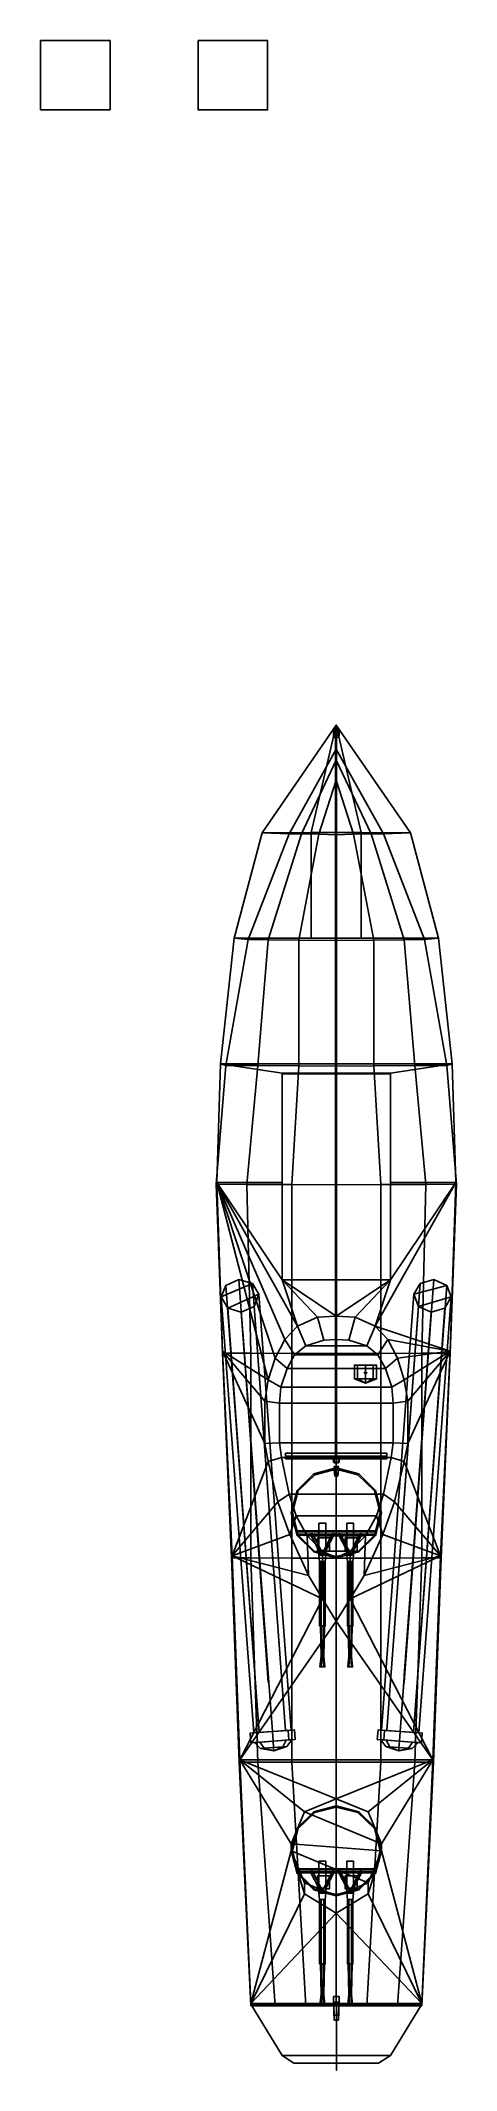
# Model space of a CAD drawing. Header units: millimetres. Extents: x -4.3 to 1.7, y -10.2 to 19.1.
import ezdxf

# ---------------------------------------------------------------- set-up
doc = ezdxf.new("R2010")
doc.units = ezdxf.units.MM
for name, color, linetype in [('gun', 1, 'Continuous'), ('tower', 6, 'Continuous'), ('turret', 2, 'Continuous')]:
    doc.layers.add(name, color=color, linetype=linetype)

msp = doc.modelspace()

# ---------------------------------------------------------------- linework, layer by layer
for points in [[(-3.26, 19.07), (-3.26, 18.07), (-4.26, 18.07), (-4.26, 19.07)], [(-4.26, 19.07), (-4.26, 18.07), (-3.26, 18.07), (-3.26, 19.07)], [(-0.99, 19.07, 1), (-0.99, 19.07), (-1.99, 19.07), (-1.99, 19.07, 1)], [(-0.99, 19.07), (-0.99, 18.07), (-1.99, 18.07), (-1.99, 19.07)], [(-1.99, 19.07), (-1.99, 18.07), (-1.99, 18.07, 1), (-1.99, 19.07, 1)], [(-1.99, 19.07, 1), (-1.99, 18.07, 1), (-0.99, 18.07, 1), (-0.99, 19.07, 1)], [(-0.99, 18.07, 1), (-0.99, 18.07), (-0.99, 19.07), (-0.99, 19.07, 1)], [(-1.99, 18.07, 1), (-1.99, 18.07), (-0.99, 18.07), (-0.99, 18.07, 1)], [(0, 9.205, 0.868), (0, 9.204, 0.808), (-1.07, 7.654, 0.826), (-0.36, 7.655, 0.856)], [(-1.07, 7.654, 0.826), (0, 9.204, 0.808), (0, 8.857, 0.404), (-0.68, 7.637, -0.174)], [(0, 7.655, 0.856), (0, 9.205, 0.868), (0, 9.205, 0.868), (-0.36, 7.655, 0.856)], [(0.03, 9.09, 2.68), (0.04, 9.14, 0.86), (-0.04, 9.14, 0.86), (-0.03, 9.09, 2.68)], [(-0.03, 9.09, 2.68), (-0.04, 9.14, 0.86), (-0.04, 9.06, 0.86), (-0.03, 9.03, 2.68)], [(0.03, 9.03, 2.68), (0.03, 9.09, 2.68), (-0.03, 9.09, 2.68), (-0.03, 9.03, 2.68)], [(0.36, 7.655, 0.856), (1.07, 7.654, 0.826), (0, 9.204, 0.808), (0, 9.205, 0.868)], [(0, 9.205, 0.868), (0, 7.655, 0.856), (0.36, 7.655, 0.856), (0, 9.205, 0.868)], [(0, 9.204, 0.808), (1.07, 7.654, 0.826), (0.68, 7.637, -0.174), (0, 8.857, 0.404)], [(0.04, 9.06, 0.86), (0.04, 9.14, 0.86), (0.03, 9.09, 2.68), (0.03, 9.03, 2.68)], [(-0.68, 7.637, -0.174), (0, 8.857, 0.404), (0, 8.7, -0.013), (-0.5, 7.635, -0.274)], [(-0.03, 9.03, 2.68), (-0.04, 9.06, 0.86), (0.04, 9.06, 0.86), (0.03, 9.03, 2.68)], [(-0.01, -1.37, 3.69), (0.005, -1.37, 3.7), (0.005, 9.04, 2.619), (-0.01, 9.04, 2.61)], [(0.005, -1.37, 3.68), (-0.01, -1.37, 3.69), (-0.01, 9.04, 2.61), (0.005, 9.04, 2.601)], [(0, 8.857, 0.404), (0.68, 7.637, -0.174), (0.5, 7.635, -0.274), (0, 8.7, -0.013)], [(0.005, -1.37, 3.7), (0.005, -1.37, 3.68), (0.005, 9.04, 2.601), (0.005, 9.04, 2.619)], [(-0.5, 7.635, -0.274), (0, 8.7, -0.013), (0, 8.413, -0.388), (-0.25, 7.63, -0.534)], [(0, 8.7, -0.013), (0.5, 7.635, -0.274), (0.25, 7.63, -0.534), (0, 8.413, -0.388)], [(-0.25, 7.63, -0.534), (0, 8.413, -0.388), (0, 7.997, -0.731), (0, 7.624, -0.894)], [(0, 8.413, -0.388), (0.25, 7.63, -0.534), (0, 7.624, -0.894), (0, 7.997, -0.731)], [(-0.36, 7.655, 0.856), (-1.07, 7.654, 0.826), (-1.47, 6.134, 0.822), (-0.36, 6.134, 0.822)], [(-1.47, 6.134, 0.822), (-1.07, 7.654, 0.826), (-0.68, 7.637, -0.174), (-1.27, 6.113, -0.348)], [(-1.27, 6.113, -0.348), (-0.68, 7.637, -0.174), (-0.5, 7.635, -0.274), (-0.98, 6.111, -0.468)], [(-0.98, 6.111, -0.468), (-0.5, 7.635, -0.274), (-0.25, 7.63, -0.534), (-0.54, 6.106, -0.748)], [(-0.54, 6.106, -0.748), (-0.25, 7.63, -0.534), (0, 7.624, -0.894), (0, 6.099, -1.198)], [(0, 6.134, 0.822), (0, 7.655, 0.856), (-0.36, 7.655, 0.856), (-0.36, 6.134, 0.822)], [(0, 7.655, 0.856), (0, 6.134, 0.822), (0.36, 6.134, 0.822), (0.36, 7.655, 0.856)], [(0.25, 7.63, -0.534), (0.54, 6.106, -0.748), (0, 6.099, -1.198), (0, 7.624, -0.894)], [(0.5, 7.635, -0.274), (0.98, 6.111, -0.468), (0.54, 6.106, -0.748), (0.25, 7.63, -0.534)], [(0.36, 6.134, 0.822), (1.47, 6.134, 0.822), (1.07, 7.654, 0.826), (0.36, 7.655, 0.856)], [(0.68, 7.637, -0.174), (1.27, 6.113, -0.348), (0.98, 6.111, -0.468), (0.5, 7.635, -0.274)], [(1.07, 7.654, 0.826), (1.47, 6.134, 0.822), (1.27, 6.113, -0.348), (0.68, 7.637, -0.174)], [(-1.67, 4.323, 0.784), (-1.47, 6.134, 0.822), (-1.27, 6.113, -0.348), (-1.59, 4.299, -0.576)], [(1.67, 4.323, 0.784), (1.47, 6.134, 0.822), (-1.47, 6.134, 0.822), (-1.67, 4.323, 0.784)], [(-1.59, 4.299, -0.576), (-1.27, 6.113, -0.348), (-0.98, 6.111, -0.468), (-1.13, 4.297, -0.716)], [(-1.13, 4.297, -0.716), (-0.98, 6.111, -0.468), (-0.54, 6.106, -0.748), (-0.54, 4.292, -0.956)], [(-0.54, 4.292, -0.956), (-0.54, 6.106, -0.748), (0, 6.099, -1.198), (0, 4.288, -1.236)], [(0.54, 6.106, -0.748), (0.54, 4.292, -0.956), (0, 4.288, -1.236), (0, 6.099, -1.198)], [(0.98, 6.111, -0.468), (1.13, 4.297, -0.716), (0.54, 4.292, -0.956), (0.54, 6.106, -0.748)], [(1.27, 6.113, -0.348), (1.59, 4.299, -0.576), (1.13, 4.297, -0.716), (0.98, 6.111, -0.468)], [(1.47, 6.134, 0.822), (1.67, 4.323, 0.784), (1.59, 4.299, -0.576), (1.27, 6.113, -0.348)], [(-1.72, 2.612, 0.734), (-1.67, 4.323, 0.784), (-1.59, 4.299, -0.576), (-1.73, 2.586, -0.766)], [(-1.73, 2.586, -0.766), (-1.59, 4.299, -0.576), (-1.13, 4.297, -0.716), (-1.29, 2.584, -0.836)], [(-0.78, 4.187, 0.78), (-1.67, 4.323, 0.784), (-1.72, 2.612, 0.734), (-0.78, 2.612, 0.734)], [(1.67, 4.323, 0.784), (-1.67, 4.323, 0.784), (-0.78, 4.187, 0.78), (0.78, 4.187, 0.78)], [(-1.29, 2.584, -0.836), (-1.13, 4.297, -0.716), (-0.54, 4.292, -0.956), (-0.64, 2.581, -1.036)], [(0.78, 4.18, 0.88), (0.78, 4.187, 0.78), (-0.78, 4.187, 0.78), (-0.78, 4.18, 0.88)], [(-0.78, 4.18, 0.88), (-0.78, 4.187, 0.78), (-0.78, 2.612, 0.734), (-0.78, 1.21, 0.88)], [(0.78, 1.21, 0.88), (0.78, 4.18, 0.88), (-0.78, 4.18, 0.88), (-0.78, 1.21, 0.88)], [(-0.64, 2.581, -1.036), (-0.54, 4.292, -0.956), (0, 4.288, -1.236), (0, 2.577, -1.276)], [(0.54, 4.292, -0.956), (0.64, 2.581, -1.036), (0, 2.577, -1.276), (0, 4.288, -1.236)], [(1.13, 4.297, -0.716), (1.29, 2.584, -0.836), (0.64, 2.581, -1.036), (0.54, 4.292, -0.956)], [(1.67, 4.323, 0.784), (0.78, 4.187, 0.78), (0.78, 2.612, 0.734), (1.72, 2.612, 0.734)], [(0.78, 2.612, 0.734), (0.78, 4.187, 0.78), (0.78, 4.18, 0.88), (0.78, 1.21, 0.88)], [(1.59, 4.299, -0.576), (1.73, 2.586, -0.766), (1.29, 2.584, -0.836), (1.13, 4.297, -0.716)], [(1.67, 4.323, 0.784), (1.72, 2.612, 0.734), (1.73, 2.586, -0.766), (1.59, 4.299, -0.576)], [(-1.64, 0.181, 0.726), (-1.72, 2.612, 0.734), (-1.73, 2.586, -0.766), (-1.64, 0.152, -0.924)], [(-1.64, 0.152, -0.924), (-1.73, 2.586, -0.766), (-1.29, 2.584, -0.836), (-1.23, 0.151, -0.984)], [(-0.56, 0.54, 0.727), (-1.72, 2.612, 0.734), (-0.74, 0.35, 0.726)], [(-0.74, 0.35, 0.726), (-1.72, 2.612, 0.734), (-0.88, 0.08, 0.725)], [(-0.88, 0.08, 0.725), (-1.72, 2.612, 0.734), (-0.98, -0.23, 0.723)], [(-0.98, -0.23, 0.723), (-1.72, 2.612, 0.734), (-1.64, 0.181, 0.726)], [(-0.78, 2.612, 0.734), (-1.72, 2.612, 0.734), (-0.78, 1.21, 0.729)], [(-0.78, 1.21, 0.729), (-1.72, 2.612, 0.734), (-0.56, 0.54, 0.727)], [(-1.23, 0.151, -0.984), (-1.29, 2.584, -0.836), (-0.64, 2.581, -1.036), (-0.64, 0.149, -1.114)], [(-0.78, 2.612, 0.734), (-0.78, 2.612, 0.734), (-0.78, 1.21, 0.729), (-0.78, 1.21, 0.88)], [(-0.64, 0.149, -1.114), (-0.64, 2.581, -1.036), (0, 2.577, -1.276), (0, 0.146, -1.284)], [(0.64, 2.581, -1.036), (0.64, 0.149, -1.114), (0, 0.146, -1.284), (0, 2.577, -1.276)], [(1.72, 2.612, 0.734), (0.56, 0.54, 0.727), (1.64, 0.181, 0.726)], [(0.78, 1.21, 0.729), (0.56, 0.54, 0.727), (1.72, 2.612, 0.734)], [(1.29, 2.584, -0.836), (1.23, 0.151, -0.984), (0.64, 0.149, -1.114), (0.64, 2.581, -1.036)], [(0.78, 1.21, 0.88), (0.78, 1.21, 0.729), (0.78, 2.612, 0.734)], [(0.78, 2.612, 0.734), (0.78, 1.21, 0.729), (1.72, 2.612, 0.734)], [(1.73, 2.586, -0.766), (1.64, 0.152, -0.924), (1.23, 0.151, -0.984), (1.29, 2.584, -0.836)], [(1.72, 2.612, 0.734), (1.64, 0.181, 0.726), (1.64, 0.152, -0.924), (1.73, 2.586, -0.766)], [(-1.209, 1.156, 1.351), (-1.657, 0.962, 1.16), (-1.59, 1.128, 1.351), (-1.404, 1.212, 1.43)], [(-1.111, -5.315, 1.351), (-0.92, -5.3, 1.43), (-1.404, 1.212, 1.43), (-1.59, 1.128, 1.351)], [(-0.92, -5.3, 1.43), (-0.73, -5.286, 1.351), (-1.209, 1.156, 1.351), (-1.404, 1.212, 1.43)], [(0.78, 1.21, 0.729), (-0.78, 1.21, 0.729), (0, 0.687, 0.728)], [(-0.78, 1.21, 0.88), (-0.78, 1.21, 0.729), (0.78, 1.21, 0.729), (0.78, 1.21, 0.88)], [(0, 0.687, 0.728), (-0.78, 1.21, 0.729), (-0.27, 0.67, 0.727)], [(-0.27, 0.67, 0.727), (-0.78, 1.21, 0.729), (-0.56, 0.54, 0.727)], [(0.78, 1.21, 0.729), (0, 0.687, 0.728), (0.27, 0.67, 0.727)], [(0.78, 1.21, 0.729), (0.27, 0.67, 0.727), (0.56, 0.54, 0.727)], [(0.73, -5.286, 1.351), (0.92, -5.3, 1.43), (1.404, 1.212, 1.43), (1.209, 1.156, 1.351)], [(0.92, -5.3, 1.43), (1.111, -5.315, 1.351), (1.59, 1.128, 1.351), (1.404, 1.212, 1.43)], [(1.59, 1.128, 1.351), (1.118, 1.002, 1.16), (1.209, 1.156, 1.351), (1.404, 1.212, 1.43)], [(-1.118, 1.002, 1.16), (-1.565, 0.799, 0.969), (-1.657, 0.962, 1.16), (-1.209, 1.156, 1.351)], [(-1.19, -5.32, 1.16), (-1.111, -5.315, 1.351), (-1.59, 1.128, 1.351), (-1.657, 0.962, 1.16)], [(-1.111, -5.315, 0.969), (-1.19, -5.32, 1.16), (-1.657, 0.962, 1.16), (-1.565, 0.799, 0.969)], [(-1.184, 0.827, 0.969), (-1.369, 0.743, 0.89), (-1.565, 0.799, 0.969), (-1.118, 1.002, 1.16)], [(-0.73, -5.286, 1.351), (-0.651, -5.28, 1.16), (-1.118, 1.002, 1.16), (-1.209, 1.156, 1.351)], [(-0.651, -5.28, 1.16), (-0.73, -5.286, 0.969), (-1.184, 0.827, 0.969), (-1.118, 1.002, 1.16)], [(0.651, -5.28, 1.16), (0.73, -5.286, 1.351), (1.209, 1.156, 1.351), (1.118, 1.002, 1.16)], [(0.73, -5.286, 0.969), (0.651, -5.28, 1.16), (1.118, 1.002, 1.16), (1.184, 0.827, 0.969)], [(1.111, -5.315, 1.351), (1.19, -5.32, 1.16), (1.657, 0.962, 1.16), (1.59, 1.128, 1.351)], [(1.19, -5.32, 1.16), (1.111, -5.315, 0.969), (1.565, 0.799, 0.969), (1.657, 0.962, 1.16)], [(1.657, 0.962, 1.16), (1.184, 0.827, 0.969), (1.118, 1.002, 1.16), (1.59, 1.128, 1.351)], [(1.565, 0.799, 0.969), (1.369, 0.743, 0.89), (1.184, 0.827, 0.969), (1.657, 0.962, 1.16)], [(-0.92, -5.3, 0.89), (-1.111, -5.315, 0.969), (-1.565, 0.799, 0.969), (-1.369, 0.743, 0.89)], [(-0.73, -5.286, 0.969), (-0.92, -5.3, 0.89), (-1.369, 0.743, 0.89), (-1.184, 0.827, 0.969)], [(0.27, 0.67, 0.727), (0, 0.687, 0.728), (0, 0.35, 1.73), (0.18, 0.34, 1.73)], [(0.56, 0.54, 0.727), (0.27, 0.67, 0.727), (0.18, 0.34, 1.73), (0.44, 0.26, 1.73)], [(0.92, -5.3, 0.89), (0.73, -5.286, 0.969), (1.184, 0.827, 0.969), (1.369, 0.743, 0.89)], [(1.111, -5.315, 0.969), (0.92, -5.3, 0.89), (1.369, 0.743, 0.89), (1.565, 0.799, 0.969)], [(-0.98, -4.59, 0.72), (-1.35, 0.5, 0.72), (-1.349, 0.46, 0.89), (-0.98, -4.49, 0.89)], [(-0.98, -4.49, 0.89), (-1.349, 0.46, 0.89), (-1.35, 0.5, 0.72), (-0.98, -4.59, 0.72)], [(0.18, 0.34, 1.73), (0, 0.35, 1.73), (0, 0.26, 1.73), (0.44, 0.26, 1.73)], [(0.74, 0.35, 0.726), (0.56, 0.54, 0.727), (0.44, 0.26, 1.73), (0.6, 0.13, 1.73)], [(1.64, 0.181, 0.726), (1.64, 0.181, 0.726), (0.56, 0.54, 0.727), (0.74, 0.35, 0.726)], [(0.88, 0.08, 0.725), (0.74, 0.35, 0.726), (0.6, 0.13, 1.73), (0.71, -0.07, 1.73)], [(1.64, 0.181, 0.726), (1.64, 0.181, 0.726), (0.74, 0.35, 0.726), (0.88, 0.08, 0.725)], [(0.98, -4.49, 0.89), (1.349, 0.46, 0.89), (1.35, 0.5, 0.72), (0.98, -4.59, 0.72)], [(0.98, -4.59, 0.72), (1.35, 0.5, 0.72), (1.349, 0.46, 0.89), (0.98, -4.49, 0.89)], [(-1.5, -2.77, 0.707), (-1.64, 0.181, 0.726), (-1.64, 0.152, -0.924), (-1.51, -2.799, -1.002)], [(-1.03, -1.15, 0.718), (-1.64, 0.181, 0.726), (-1.5, -2.77, 0.707), (-0.98, -1.41, 0.716)], [(-1.03, -0.54, 0.721), (-0.98, -0.23, 0.723), (-1.64, 0.181, 0.726)], [(-1.03, -1.15, 0.718), (-1.03, -0.54, 0.721), (-1.64, 0.181, 0.726)], [(-1.51, -2.799, -1.002), (-1.64, 0.152, -0.924), (-1.23, 0.151, -0.984), (-1.23, -2.8, -1.032)], [(-1.23, -2.8, -1.032), (-1.23, 0.151, -0.984), (-0.64, 0.149, -1.114), (-0.64, -2.802, -1.132)], [(0.6, 0.13, 1.73), (-0.6, 0.13, 1.73), (-0.71, -0.07, 1.73), (0.71, -0.07, 1.73)], [(-0.64, -2.802, -1.132), (-0.64, 0.149, -1.114), (0, 0.146, -1.284), (0, -2.804, -1.272)], [(0.44, 0.26, 1.73), (-0.44, 0.26, 1.73), (-0.6, 0.13, 1.73), (0.6, 0.13, 1.73)], [(0.64, 0.149, -1.114), (0.64, -2.802, -1.132), (0, -2.804, -1.272), (0, 0.146, -1.284)], [(1.23, 0.151, -0.984), (1.23, -2.8, -1.032), (0.64, -2.802, -1.132), (0.64, 0.149, -1.114)], [(0.98, -0.23, 0.723), (0.88, 0.08, 0.725), (0.71, -0.07, 1.73), (0.8, -0.34, 1.73)], [(1.64, 0.181, 0.726), (1.64, 0.181, 0.726), (0.88, 0.08, 0.725), (0.98, -0.23, 0.723)], [(1.5, -2.77, 0.707), (1.64, 0.181, 0.726), (1.03, -1.15, 0.718), (0.98, -1.41, 0.716)], [(1.64, 0.181, 0.726), (1.64, 0.181, 0.726), (0.98, -0.23, 0.723), (1.03, -0.54, 0.721)], [(1.64, 0.181, 0.726), (1.64, 0.181, 0.726), (1.03, -0.54, 0.721), (1.03, -1.15, 0.718)], [(1.64, 0.152, -0.924), (1.51, -2.799, -1.002), (1.23, -2.8, -1.032), (1.23, 0.151, -0.984)], [(1.64, 0.181, 0.726), (1.5, -2.77, 0.707), (1.51, -2.799, -1.002), (1.64, 0.152, -0.924)], [(0.71, -0.07, 1.73), (-0.71, -0.07, 1.73), (-0.8, -0.34, 1.73), (0.8, -0.34, 1.73)], [(0.26, -0.22, 2.01), (0.307, -0.22, 2.123), (0.307, -0.02, 2.123), (0.26, -0.02, 2.01)], [(0.307, -0.22, 1.897), (0.26, -0.22, 2.01), (0.26, -0.02, 2.01), (0.307, -0.02, 1.897)], [(0.307, -0.02, 2.123), (0.58, -0.02, 2.01), (0.533, -0.02, 1.897), (0.26, -0.02, 2.01)], [(0.26, -0.02, 2.01), (0.533, -0.02, 1.897), (0.42, -0.02, 1.85), (0.307, -0.02, 1.897)], [(0.26, -0.22, 2.01), (0.307, -0.22, 1.897), (0.42, -0.28, 2.01)], [(0.307, -0.22, 2.123), (0.26, -0.22, 2.01), (0.42, -0.28, 2.01)], [(0.307, -0.22, 2.123), (0.42, -0.22, 2.17), (0.42, -0.02, 2.17), (0.307, -0.02, 2.123)], [(0.42, -0.22, 1.85), (0.307, -0.22, 1.897), (0.307, -0.02, 1.897), (0.42, -0.02, 1.85)], [(0.42, -0.02, 2.17), (0.533, -0.02, 2.123), (0.58, -0.02, 2.01), (0.307, -0.02, 2.123)], [(0.307, -0.22, 1.897), (0.42, -0.22, 1.85), (0.42, -0.28, 2.01)], [(0.42, -0.22, 2.17), (0.307, -0.22, 2.123), (0.42, -0.28, 2.01)], [(0.42, -0.11, 1.73), (0.4, -0.13, 1.73), (0.4, -0.13, 1.86), (0.42, -0.11, 1.86)], [(0.4, -0.13, 1.73), (0.42, -0.15, 1.73), (0.42, -0.15, 1.86), (0.4, -0.13, 1.86)], [(0.42, -0.22, 2.17), (0.533, -0.22, 2.123), (0.533, -0.02, 2.123), (0.42, -0.02, 2.17)], [(0.533, -0.22, 1.897), (0.42, -0.22, 1.85), (0.42, -0.02, 1.85), (0.533, -0.02, 1.897)], [(0.44, -0.13, 1.73), (0.42, -0.11, 1.73), (0.42, -0.11, 1.86), (0.44, -0.13, 1.86)], [(0.42, -0.15, 1.73), (0.44, -0.13, 1.73), (0.44, -0.13, 1.86), (0.42, -0.15, 1.86)], [(0.42, -0.22, 1.85), (0.533, -0.22, 1.897), (0.42, -0.28, 2.01)], [(0.533, -0.22, 1.897), (0.58, -0.22, 2.01), (0.42, -0.28, 2.01)], [(0.58, -0.22, 2.01), (0.533, -0.22, 2.123), (0.42, -0.28, 2.01)], [(0.533, -0.22, 2.123), (0.42, -0.22, 2.17), (0.42, -0.28, 2.01)], [(0.533, -0.22, 2.123), (0.58, -0.22, 2.01), (0.58, -0.02, 2.01), (0.533, -0.02, 2.123)], [(0.58, -0.22, 2.01), (0.533, -0.22, 1.897), (0.533, -0.02, 1.897), (0.58, -0.02, 2.01)], [(1.03, -0.54, 0.721), (0.98, -0.23, 0.723), (0.8, -0.34, 1.73), (0.82, -0.57, 1.73)], [(0.8, -0.34, 1.73), (-0.8, -0.34, 1.73), (-0.82, -0.57, 1.73), (0.82, -0.57, 1.73)], [(0.82, -0.57, 1.73), (-0.82, -0.57, 1.73), (-0.82, -1.14, 1.73), (0.82, -1.14, 1.73)], [(1.03, -1.15, 0.718), (1.03, -0.54, 0.721), (0.82, -0.57, 1.73), (0.82, -1.14, 1.73)], [(0.82, -1.14, 1.73), (-0.82, -1.14, 1.73), (-0.79, -1.35, 1.73), (0.79, -1.35, 1.73)], [(0.98, -1.41, 0.716), (1.03, -1.15, 0.718), (0.82, -1.14, 1.73), (0.79, -1.35, 1.73)], [(-1.5, -2.77, 0.707), (-1.5, -2.77, 0.707), (-0.84, -1.99, 0.712), (-0.98, -1.41, 0.716)], [(0.79, -1.35, 1.73), (-0.79, -1.35, 1.73), (-0.68, -1.88, 1.73), (0.68, -1.88, 1.73)], [(-0.73, -1.29, 3.38), (-0.73, -1.33, 3.42), (0.73, -1.33, 3.42), (0.73, -1.29, 3.38)], [(-0.73, -1.33, 3.34), (-0.73, -1.29, 3.38), (0.73, -1.29, 3.38), (0.73, -1.33, 3.34)], [(-0.73, -1.33, 3.34), (-0.73, -1.37, 3.38), (-0.73, -1.33, 3.42), (-0.73, -1.29, 3.38)], [(-0.73, -1.33, 3.42), (-0.73, -1.37, 3.38), (0.73, -1.37, 3.38), (0.73, -1.33, 3.42)], [(-0.73, -1.37, 3.38), (-0.73, -1.33, 3.34), (0.73, -1.33, 3.34), (0.73, -1.37, 3.38)], [(-0.03, -1.37, 3.73), (-0.04, -1.34, 1.73), (-0.04, -1.42, 1.73), (-0.03, -1.43, 3.73)], [(0.03, -1.37, 3.73), (0.04, -1.34, 1.73), (-0.04, -1.34, 1.73), (-0.03, -1.37, 3.73)], [(-0.03, -1.43, 3.73), (-0.04, -1.42, 1.73), (0.04, -1.42, 1.73), (0.03, -1.43, 3.73)], [(0.03, -1.43, 3.73), (0.03, -1.37, 3.73), (-0.03, -1.37, 3.73), (-0.03, -1.43, 3.73)], [(0.04, -1.42, 1.73), (0.04, -1.34, 1.73), (0.03, -1.37, 3.73), (0.03, -1.43, 3.73)], [(0.84, -1.99, 0.712), (0.98, -1.41, 0.716), (0.79, -1.35, 1.73), (0.68, -1.88, 1.73)], [(0.73, -1.29, 3.38), (0.73, -1.33, 3.42), (0.73, -1.37, 3.38), (0.73, -1.33, 3.34)], [(1.5, -2.77, 0.707), (1.5, -2.77, 0.707), (0.98, -1.41, 0.716), (0.84, -1.99, 0.712)], [(0.02, -1.59, 5.3), (0.03, -1.48, 1.73), (-0.03, -1.48, 1.73), (-0.02, -1.59, 5.3)], [(-0.02, -1.59, 5.3), (-0.03, -1.48, 1.73), (-0.03, -1.53, 1.73), (-0.02, -1.62, 5.3)], [(-0.02, -1.62, 5.3), (-0.03, -1.53, 1.73), (0.03, -1.53, 1.73), (0.02, -1.62, 5.3)], [(0.02, -1.62, 5.3), (0.02, -1.59, 5.3), (-0.02, -1.59, 5.3), (-0.02, -1.62, 5.3)], [(0.03, -1.53, 1.73), (0.03, -1.48, 1.73), (0.02, -1.59, 5.3), (0.02, -1.62, 5.3)], [(-1.5, -2.77, 0.707), (-1.5, -2.77, 0.707), (-0.67, -2.46, 0.709), (-0.84, -1.99, 0.712)], [(0.68, -1.88, 1.73), (-0.68, -1.88, 1.73), (-0.58, -2.19, 1.73), (0.58, -2.19, 1.73)], [(0.67, -2.46, 0.709), (0.84, -1.99, 0.712), (0.68, -1.88, 1.73), (0.58, -2.19, 1.73)], [(1.5, -2.77, 0.707), (1.5, -2.77, 0.707), (0.84, -1.99, 0.712), (0.67, -2.46, 0.709)], [(0.58, -2.19, 1.73), (-0.58, -2.19, 1.73), (-0.42, -2.48, 1.73), (0.42, -2.48, 1.73)], [(0.4, -3.05, 0.71), (0.67, -2.46, 0.709), (0.58, -2.19, 1.73), (0.42, -2.48, 1.73)], [(-1.5, -2.77, 0.707), (-1.5, -2.77, 0.707), (-0.4, -3.05, 0.71), (-0.67, -2.46, 0.709)], [(0.42, -2.48, 1.73), (-0.42, -2.48, 1.73), (-0.2, -2.7, 1.73), (0.2, -2.7, 1.73)], [(0.2, -3.39, 0.714), (0.4, -3.05, 0.71), (0.42, -2.48, 1.73), (0.2, -2.7, 1.73)], [(1.5, -2.77, 0.707), (1.5, -2.77, 0.707), (0.67, -2.46, 0.709), (0.4, -3.05, 0.71)], [(-1.39, -5.709, 0.739), (-1.5, -2.77, 0.707), (-1.51, -2.799, -1.002), (-1.4, -5.741, -1.051)], [(-1.4, -5.741, -1.051), (-1.51, -2.799, -1.002), (-1.23, -2.8, -1.032), (-1.13, -5.741, -1.081)], [(-1.5, -2.77, 0.707), (-1.5, -2.77, 0.707), (-1.39, -5.709, 0.739), (-0.2, -3.39, 0.714)], [(-1.5, -2.77, 0.707), (-1.5, -2.77, 0.707), (-0.2, -3.39, 0.714), (-0.4, -3.05, 0.71)], [(-1.13, -5.741, -1.081), (-1.23, -2.8, -1.032), (-0.64, -2.802, -1.132), (-0.64, -5.742, -1.151)], [(-0.64, -5.742, -1.151), (-0.64, -2.802, -1.132), (0, -2.804, -1.272), (0, -5.744, -1.261)], [(0.2, -2.7, 1.73), (-0.2, -2.7, 1.73), (0, -2.8, 1.73)], [(0, -3.71, 0.717), (0.2, -3.39, 0.714), (0.2, -2.7, 1.73), (0, -2.8, 1.73)], [(0.64, -2.802, -1.132), (0.64, -5.742, -1.151), (0, -5.744, -1.261), (0, -2.804, -1.272)], [(1.5, -2.77, 0.707), (1.5, -2.77, 0.707), (0.2, -3.39, 0.714), (1.39, -5.709, 0.739)], [(1.5, -2.77, 0.707), (1.5, -2.77, 0.707), (0.4, -3.05, 0.71), (0.2, -3.39, 0.714)], [(1.23, -2.8, -1.032), (1.13, -5.741, -1.081), (0.64, -5.742, -1.151), (0.64, -2.802, -1.132)], [(1.51, -2.799, -1.002), (1.4, -5.741, -1.051), (1.13, -5.741, -1.081), (1.23, -2.8, -1.032)], [(1.5, -2.77, 0.707), (1.39, -5.709, 0.739), (1.4, -5.741, -1.051), (1.51, -2.799, -1.002)], [(-0.2, -3.39, 0.714), (-0.2, -3.39, 0.714), (-1.39, -5.709, 0.739), (0, -3.71, 0.717)], [(0.2, -3.39, 0.714), (0.2, -3.39, 0.714), (0, -3.71, 0.717), (1.39, -5.709, 0.739)], [(0, -3.71, 0.717), (0, -3.71, 0.717), (-1.39, -5.709, 0.739), (1.39, -5.709, 0.739)], [(-1.146, -5.317, 1.386), (-0.92, -5.3, 0.84), (-1.146, -5.317, 0.934), (-1.239, -5.324, 1.16)], [(-1.229, -5.464, 1.16), (-1.136, -5.457, 1.386), (-1.146, -5.317, 1.386), (-1.239, -5.324, 1.16)], [(-1.136, -5.457, 0.934), (-1.229, -5.464, 1.16), (-1.239, -5.324, 1.16), (-1.146, -5.317, 0.934)], [(-1.136, -5.457, 1.386), (-1.229, -5.464, 1.16), (-1.136, -5.457, 0.934), (-0.91, -5.44, 1.48)], [(-1.038, -5.54, 1.295), (-1.1, -5.454, 1.351), (-1.179, -5.46, 1.16), (-1.094, -5.544, 1.16)], [(-1.094, -5.544, 1.16), (-1.179, -5.46, 1.16), (-1.1, -5.454, 0.969), (-1.038, -5.54, 1.025)], [(-0.92, -5.3, 1.48), (-0.695, -5.284, 0.934), (-0.92, -5.3, 0.84), (-1.146, -5.317, 1.386)], [(-1.136, -5.457, 1.386), (-0.91, -5.44, 1.48), (-0.92, -5.3, 1.48), (-1.146, -5.317, 1.386)], [(-0.91, -5.44, 0.84), (-1.136, -5.457, 0.934), (-1.146, -5.317, 0.934), (-0.92, -5.3, 0.84)], [(-0.91, -5.44, 1.48), (-1.136, -5.457, 0.934), (-0.91, -5.44, 0.84), (-0.684, -5.423, 1.386)], [(-0.903, -5.53, 1.351), (-0.91, -5.44, 1.43), (-1.1, -5.454, 1.351), (-1.038, -5.54, 1.295)], [(-1.038, -5.54, 1.025), (-1.1, -5.454, 0.969), (-0.91, -5.44, 0.89), (-0.903, -5.53, 0.969)], [(-0.9, -5.58, 1.16), (-1.038, -5.54, 1.295), (-1.094, -5.544, 1.16), (-0.9, -5.58, 1.16)], [(-0.9, -5.58, 1.16), (-1.094, -5.544, 1.16), (-1.038, -5.54, 1.025), (-0.9, -5.58, 1.16)], [(-0.9, -5.58, 1.16), (-0.903, -5.53, 1.351), (-1.038, -5.54, 1.295), (-0.9, -5.58, 1.16)], [(-0.9, -5.58, 1.16), (-1.038, -5.54, 1.025), (-0.903, -5.53, 0.969), (-0.9, -5.58, 1.16)], [(-0.695, -5.284, 1.386), (-0.601, -5.277, 1.16), (-0.695, -5.284, 0.934), (-0.92, -5.3, 1.48)], [(-0.91, -5.44, 1.48), (-0.684, -5.423, 1.386), (-0.695, -5.284, 1.386), (-0.92, -5.3, 1.48)], [(-0.684, -5.423, 0.934), (-0.91, -5.44, 0.84), (-0.92, -5.3, 0.84), (-0.695, -5.284, 0.934)], [(-0.684, -5.423, 1.386), (-0.91, -5.44, 0.84), (-0.684, -5.423, 0.934), (-0.591, -5.416, 1.16)], [(-0.769, -5.52, 1.295), (-0.72, -5.426, 1.351), (-0.91, -5.44, 1.43), (-0.903, -5.53, 1.351)], [(-0.903, -5.53, 0.969), (-0.91, -5.44, 0.89), (-0.72, -5.426, 0.969), (-0.769, -5.52, 1.025)], [(-0.9, -5.58, 1.16), (-0.769, -5.52, 1.295), (-0.903, -5.53, 1.351), (-0.9, -5.58, 1.16)], [(-0.9, -5.58, 1.16), (-0.903, -5.53, 0.969), (-0.769, -5.52, 1.025), (-0.9, -5.58, 1.16)], [(-0.9, -5.58, 1.16), (-0.713, -5.516, 1.16), (-0.769, -5.52, 1.295), (-0.9, -5.58, 1.16)], [(-0.9, -5.58, 1.16), (-0.769, -5.52, 1.025), (-0.713, -5.516, 1.16), (-0.9, -5.58, 1.16)], [(-0.713, -5.516, 1.16), (-0.641, -5.42, 1.16), (-0.72, -5.426, 1.351), (-0.769, -5.52, 1.295)], [(-0.769, -5.52, 1.025), (-0.72, -5.426, 0.969), (-0.641, -5.42, 1.16), (-0.713, -5.516, 1.16)], [(-0.684, -5.423, 1.386), (-0.591, -5.416, 1.16), (-0.601, -5.277, 1.16), (-0.695, -5.284, 1.386)], [(-0.591, -5.416, 1.16), (-0.684, -5.423, 0.934), (-0.695, -5.284, 0.934), (-0.601, -5.277, 1.16)], [(0.591, -5.416, 1.16), (0.684, -5.423, 1.386), (0.695, -5.284, 1.386), (0.601, -5.277, 1.16)], [(0.684, -5.423, 0.934), (0.591, -5.416, 1.16), (0.601, -5.277, 1.16), (0.695, -5.284, 0.934)], [(0.684, -5.423, 1.386), (0.591, -5.416, 1.16), (0.684, -5.423, 0.934), (0.91, -5.44, 1.48)], [(0.695, -5.284, 1.386), (0.92, -5.3, 0.84), (0.695, -5.284, 0.934), (0.601, -5.277, 1.16)], [(0.769, -5.52, 1.295), (0.72, -5.426, 1.351), (0.641, -5.42, 1.16), (0.713, -5.516, 1.16)], [(0.713, -5.516, 1.16), (0.641, -5.42, 1.16), (0.72, -5.426, 0.969), (0.769, -5.52, 1.025)], [(0.91, -5.44, 0.84), (0.684, -5.423, 0.934), (0.695, -5.284, 0.934), (0.92, -5.3, 0.84)], [(0.684, -5.423, 1.386), (0.91, -5.44, 1.48), (0.92, -5.3, 1.48), (0.695, -5.284, 1.386)], [(0.91, -5.44, 1.48), (0.684, -5.423, 0.934), (0.91, -5.44, 0.84), (1.136, -5.457, 1.386)], [(0.92, -5.3, 1.48), (1.146, -5.317, 0.934), (0.92, -5.3, 0.84), (0.695, -5.284, 1.386)], [(0.9, -5.58, 1.16), (0.769, -5.52, 1.295), (0.713, -5.516, 1.16), (0.9, -5.58, 1.16)], [(0.9, -5.58, 1.16), (0.713, -5.516, 1.16), (0.769, -5.52, 1.025), (0.9, -5.58, 1.16)], [(0.769, -5.52, 1.025), (0.72, -5.426, 0.969), (0.91, -5.44, 0.89), (0.903, -5.53, 0.969)], [(0.903, -5.53, 1.351), (0.91, -5.44, 1.43), (0.72, -5.426, 1.351), (0.769, -5.52, 1.295)], [(0.9, -5.58, 1.16), (0.903, -5.53, 1.351), (0.769, -5.52, 1.295), (0.9, -5.58, 1.16)], [(0.9, -5.58, 1.16), (0.769, -5.52, 1.025), (0.903, -5.53, 0.969), (0.9, -5.58, 1.16)], [(0.9, -5.58, 1.16), (1.038, -5.54, 1.295), (0.903, -5.53, 1.351), (0.9, -5.58, 1.16)], [(0.9, -5.58, 1.16), (0.903, -5.53, 0.969), (1.038, -5.54, 1.025), (0.9, -5.58, 1.16)], [(0.9, -5.58, 1.16), (1.094, -5.544, 1.16), (1.038, -5.54, 1.295), (0.9, -5.58, 1.16)], [(0.9, -5.58, 1.16), (1.038, -5.54, 1.025), (1.094, -5.544, 1.16), (0.9, -5.58, 1.16)], [(0.903, -5.53, 0.969), (0.91, -5.44, 0.89), (1.1, -5.454, 0.969), (1.038, -5.54, 1.025)], [(1.038, -5.54, 1.295), (1.1, -5.454, 1.351), (0.91, -5.44, 1.43), (0.903, -5.53, 1.351)], [(1.136, -5.457, 0.934), (0.91, -5.44, 0.84), (0.92, -5.3, 0.84), (1.146, -5.317, 0.934)], [(0.91, -5.44, 1.48), (1.136, -5.457, 1.386), (1.146, -5.317, 1.386), (0.92, -5.3, 1.48)], [(1.136, -5.457, 1.386), (0.91, -5.44, 0.84), (1.136, -5.457, 0.934), (1.229, -5.464, 1.16)], [(1.146, -5.317, 1.386), (1.239, -5.324, 1.16), (1.146, -5.317, 0.934), (0.92, -5.3, 1.48)], [(1.094, -5.544, 1.16), (1.179, -5.46, 1.16), (1.1, -5.454, 1.351), (1.038, -5.54, 1.295)], [(1.038, -5.54, 1.025), (1.1, -5.454, 0.969), (1.179, -5.46, 1.16), (1.094, -5.544, 1.16)], [(1.136, -5.457, 1.386), (1.229, -5.464, 1.16), (1.239, -5.324, 1.16), (1.146, -5.317, 1.386)], [(1.229, -5.464, 1.16), (1.136, -5.457, 0.934), (1.146, -5.317, 0.934), (1.239, -5.324, 1.16)], [(-1.23, -9.22, 0.74), (-1.39, -5.709, 0.739), (-1.4, -5.741, -1.051), (-1.23, -9.253, -1.16)], [(-1.23, -9.253, -1.16), (-1.4, -5.741, -1.051), (-1.13, -5.741, -1.081), (-0.88, -9.253, -1.16)], [(-0.65, -6.92, 0.739), (-1.39, -5.709, 0.739), (-1.23, -9.22, 0.74), (-0.65, -7.02, 0.739)], [(-1.39, -5.709, 0.739), (-1.39, -5.709, 0.739), (-0.65, -6.92, 0.739), (-0.46, -6.46, 0.739)], [(-1.39, -5.709, 0.739), (-1.39, -5.709, 0.739), (-0.46, -6.46, 0.739), (0, -6.27, 0.739)], [(-1.39, -5.709, 0.739), (-1.39, -5.709, 0.739), (0, -6.27, 0.739), (1.39, -5.709, 0.739)], [(-0.88, -9.253, -1.16), (-1.13, -5.741, -1.081), (-0.64, -5.742, -1.151), (-0.44, -9.254, -1.19)], [(-0.44, -9.254, -1.19), (-0.64, -5.742, -1.151), (0, -5.744, -1.261), (0, -9.255, -1.25)], [(0, -6.27, 0.739), (0, -6.27, 0.739), (0.46, -6.46, 0.739), (1.39, -5.709, 0.739)], [(0.64, -5.742, -1.151), (0.44, -9.254, -1.19), (0, -9.255, -1.25), (0, -5.744, -1.261)], [(1.13, -5.741, -1.081), (0.88, -9.253, -1.16), (0.44, -9.254, -1.19), (0.64, -5.742, -1.151)], [(0.46, -6.46, 0.739), (0.46, -6.46, 0.739), (0.65, -6.92, 0.739), (1.39, -5.709, 0.739)], [(1.39, -5.709, 0.739), (0.65, -6.92, 0.739), (0.65, -7.02, 0.739), (1.23, -9.22, 0.74)], [(1.4, -5.741, -1.051), (1.23, -9.253, -1.16), (0.88, -9.253, -1.16), (1.13, -5.741, -1.081)], [(1.39, -5.709, 0.739), (1.23, -9.22, 0.74), (1.23, -9.253, -1.16), (1.4, -5.741, -1.051)], [(0, -6.27, 0.739), (-0.46, -6.46, 0.739), (-0.46, -6.46, 1.43), (0, -6.27, 1.43)], [(0.46, -6.46, 1.43), (0, -6.27, 1.43), (-0.46, -6.46, 1.43), (0.65, -6.92, 1.43)], [(0.46, -6.46, 0.739), (0, -6.27, 0.739), (0, -6.27, 1.43), (0.46, -6.46, 1.43)], [(-0.46, -6.46, 0.739), (-0.65, -6.92, 0.739), (-0.65, -6.92, 1.43), (-0.46, -6.46, 1.43)], [(0.65, -6.92, 1.43), (-0.46, -6.46, 1.43), (-0.65, -6.92, 1.43), (0.65, -7.02, 1.43)], [(0.65, -6.92, 0.739), (0.46, -6.46, 0.739), (0.46, -6.46, 1.43), (0.65, -6.92, 1.43)], [(-1.23, -9.22, 0.74), (-0.46, -7.64, 0.739), (-0.65, -7.02, 0.739)], [(-0.65, -6.92, 0.739), (-0.65, -7.02, 0.739), (-0.65, -7.02, 1.43), (-0.65, -6.92, 1.43)], [(0.65, -7.02, 1.43), (-0.65, -6.92, 1.43), (-0.65, -7.02, 1.43), (0.46, -7.48, 1.43)], [(-0.65, -7.02, 0.739), (-0.46, -7.64, 0.739), (-0.46, -7.48, 1.43), (-0.65, -7.02, 1.43)], [(0.46, -7.64, 0.739), (0.65, -7.02, 0.739), (0.65, -7.02, 1.43), (0.46, -7.48, 1.43)], [(1.23, -9.22, 0.74), (0.65, -7.02, 0.739), (0.46, -7.64, 0.739)], [(0.65, -7.02, 0.739), (0.65, -6.92, 0.739), (0.65, -6.92, 1.43), (0.65, -7.02, 1.43)], [(-0.46, -7.64, 0.739), (0, -7.92, 0.73), (0, -7.67, 1.43), (-0.46, -7.48, 1.43)], [(0, -7.92, 0.73), (0.46, -7.64, 0.739), (0.46, -7.48, 1.43), (0, -7.67, 1.43)], [(-1.23, -9.22, 0.74), (0, -7.92, 0.73), (-0.46, -7.64, 0.739)], [(1.23, -9.22, 0.74), (0.46, -7.64, 0.739), (0, -7.92, 0.73)], [(-1.23, -9.22, 0.74), (1.23, -9.22, 0.74), (0, -7.92, 0.73)], [(-1.23, -9.253, -1.16), (1.23, -9.253, -1.16), (1.23, -9.22, 0.74), (-1.23, -9.22, 0.74)], [(-1.23, -9.229, 0.209), (1.23, -9.229, 0.209), (0.78, -9.969, 0.222), (-0.78, -9.969, 0.222)], [(-0.78, -9.969, 0.222), (0.78, -9.969, 0.222), (1.23, -9.229, 0.209), (-1.23, -9.229, 0.209)], [(-0.44, -9.254, -1.19), (0.44, -9.254, -1.19), (0.88, -9.253, -1.16), (-0.88, -9.253, -1.16)], [(0, -9.255, -1.25), (0, -9.255, -1.25), (0.44, -9.254, -1.19), (-0.44, -9.254, -1.19)], [(-0.03, -9.39, 2.26), (-0.04, -9.12, 0.74), (-0.04, -9.2, 0.74), (-0.03, -9.46, 2.26)], [(0.03, -9.39, 2.26), (0.04, -9.12, 0.74), (-0.04, -9.12, 0.74), (-0.03, -9.39, 2.26)], [(-0.03, -9.46, 2.26), (-0.04, -9.2, 0.74), (0.04, -9.2, 0.74), (0.03, -9.46, 2.26)], [(0.001, -9.398, -0.277), (0.001, -9.238, -0.28), (0.001, -9.261, -1.6), (0.001, -9.422, -1.657)], [(0.001, -9.422, -1.657), (0.001, -9.261, -1.6), (0.001, -9.238, -0.28), (0.001, -9.398, -0.277)], [(0.04, -9.2, 0.74), (0.04, -9.12, 0.74), (0.03, -9.39, 2.26), (0.03, -9.46, 2.26)], [(0.03, -9.46, 2.26), (0.03, -9.39, 2.26), (-0.03, -9.39, 2.26), (-0.03, -9.46, 2.26)], [(0.001, -9.92, 1.79), (0.001, -9.39, 1.836), (0.001, -9.45, 2.25), (0.001, -9.99, 2.18)], [(0.001, -9.99, 2.18), (0.001, -9.45, 2.25), (0.001, -9.39, 1.836), (0.001, -9.92, 1.79)], [(0.001, -9.602, -1.654), (0.001, -9.422, -1.657), (0.001, -9.398, -0.277), (0.001, -9.578, -0.284)], [(0.001, -9.578, -0.284), (0.001, -9.398, -0.277), (0.001, -9.422, -1.657), (0.001, -9.602, -1.654)], [(0.001, -9.885, -0.099), (0.001, -9.574, -0.054), (0.001, -9.602, -1.654), (0.001, -9.911, -1.598)], [(0.001, -9.911, -1.598), (0.001, -9.602, -1.654), (0.001, -9.574, -0.054), (0.001, -9.885, -0.099)], [(0.001, -10.128, -1.434), (0.001, -9.911, -1.598), (0.001, -9.887, -0.239), (0.001, -10.121, -1.005)], [(0.001, -10.121, -1.005), (0.001, -9.887, -0.239), (0.001, -9.911, -1.598), (0.001, -10.128, -1.434)], [(-0.61, -10.079, 0.224), (0.61, -10.079, 0.224), (0.78, -9.969, 0.222), (-0.78, -9.969, 0.222)], [(-0.78, -9.969, 0.222), (0.78, -9.969, 0.222), (0.61, -10.079, 0.224), (-0.61, -10.079, 0.224)], [(0.001, -10.173, -1.144), (0.001, -10.121, -1.005), (0.001, -10.128, -1.434), (0.001, -10.185, -1.273)], [(0.001, -10.185, -1.273), (0.001, -10.128, -1.434), (0.001, -10.121, -1.005), (0.001, -10.173, -1.144)]]:
    msp.add_3dface(points)
at = {"layer": 'gun'}
for points in [[(-0.25, -2.3, 2.43), (-0.25, -2.3, 2.33), (-0.25, -2.76, 2.33), (-0.25, -2.76, 2.43)], [(-0.15, -2.3, 2.43), (-0.15, -2.3, 2.33), (-0.25, -2.3, 2.33), (-0.25, -2.3, 2.43)], [(-0.25, -2.76, 2.33), (-0.25, -2.3, 2.33), (-0.15, -2.3, 2.33), (-0.15, -2.76, 2.33)], [(-0.15, -2.76, 2.43), (-0.15, -2.3, 2.43), (-0.25, -2.3, 2.43), (-0.25, -2.76, 2.43)], [(-0.15, -2.76, 2.33), (-0.15, -2.3, 2.33), (-0.15, -2.3, 2.43), (-0.15, -2.76, 2.43)], [(0.25, -2.3, 2.43), (0.25, -2.3, 2.33), (0.15, -2.3, 2.33), (0.15, -2.3, 2.43)], [(0.15, -2.3, 2.43), (0.15, -2.3, 2.33), (0.15, -2.76, 2.33), (0.15, -2.76, 2.43)], [(0.15, -2.76, 2.33), (0.15, -2.3, 2.33), (0.25, -2.3, 2.33), (0.25, -2.76, 2.33)], [(0.25, -2.76, 2.43), (0.25, -2.3, 2.43), (0.15, -2.3, 2.43), (0.15, -2.76, 2.43)], [(0.25, -2.76, 2.33), (0.25, -2.3, 2.33), (0.25, -2.3, 2.43), (0.25, -2.76, 2.43)], [(-0.56, -2.425, 2.164), (-0.56, -2.41, 2.19), (0.56, -2.41, 2.19), (0.56, -2.425, 2.164)], [(-0.56, -2.41, 2.19), (-0.56, -2.425, 2.216), (0.56, -2.425, 2.216), (0.56, -2.41, 2.19)], [(-0.56, -2.455, 2.164), (-0.56, -2.425, 2.164), (0.56, -2.425, 2.164), (0.56, -2.455, 2.164)], [(-0.56, -2.425, 2.216), (-0.56, -2.455, 2.216), (0.56, -2.455, 2.216), (0.56, -2.425, 2.216)], [(-0.56, -2.47, 2.19), (-0.56, -2.455, 2.164), (0.56, -2.455, 2.164), (0.56, -2.47, 2.19)], [(-0.56, -2.455, 2.216), (-0.56, -2.47, 2.19), (0.56, -2.47, 2.19), (0.56, -2.455, 2.216)], [(-0.37, -2.46, 2.2), (-0.37, -2.45, 2.17), (-0.25, -2.69, 2.17), (-0.25, -2.69, 2.2)], [(-0.25, -2.69, 2.17), (-0.37, -2.45, 2.17), (-0.34, -2.45, 2.17), (-0.22, -2.69, 2.17)], [(-0.22, -2.69, 2.2), (-0.34, -2.46, 2.2), (-0.37, -2.46, 2.2), (-0.25, -2.69, 2.2)], [(-0.22, -2.69, 2.17), (-0.34, -2.45, 2.17), (-0.34, -2.46, 2.2), (-0.22, -2.69, 2.2)], [(-0.1, -2.51, 2.49), (-0.1, -2.51, 2.43), (-0.27, -2.51, 2.43), (-0.27, -2.51, 2.49)], [(-0.27, -2.51, 2.49), (-0.27, -2.51, 2.43), (-0.27, -2.7, 2.43), (-0.27, -2.7, 2.49)], [(-0.27, -2.7, 2.43), (-0.27, -2.51, 2.43), (-0.1, -2.51, 2.43), (-0.1, -2.7, 2.43)], [(-0.1, -2.7, 2.49), (-0.1, -2.51, 2.49), (-0.27, -2.51, 2.49), (-0.27, -2.7, 2.49)], [(-0.18, -2.69, 2.17), (-0.06, -2.45, 2.17), (-0.03, -2.45, 2.17), (-0.15, -2.69, 2.17)], [(-0.18, -2.69, 2.2), (-0.06, -2.46, 2.2), (-0.06, -2.45, 2.17), (-0.18, -2.69, 2.17)], [(-0.15, -2.69, 2.2), (-0.03, -2.46, 2.2), (-0.06, -2.46, 2.2), (-0.18, -2.69, 2.2)], [(-0.03, -2.45, 2.17), (-0.03, -2.46, 2.2), (-0.15, -2.69, 2.2), (-0.15, -2.69, 2.17)], [(-0.1, -2.7, 2.43), (-0.1, -2.51, 2.43), (-0.1, -2.51, 2.49), (-0.1, -2.7, 2.49)], [(0.15, -2.69, 2.17), (0.03, -2.45, 2.17), (0.06, -2.45, 2.17), (0.18, -2.69, 2.17)], [(0.03, -2.46, 2.2), (0.03, -2.45, 2.17), (0.15, -2.69, 2.17), (0.15, -2.69, 2.2)], [(0.18, -2.69, 2.2), (0.06, -2.46, 2.2), (0.03, -2.46, 2.2), (0.15, -2.69, 2.2)], [(0.18, -2.69, 2.17), (0.06, -2.45, 2.17), (0.06, -2.46, 2.2), (0.18, -2.69, 2.2)], [(0.13, -2.51, 2.49), (0.13, -2.51, 2.43), (0.13, -2.7, 2.43), (0.13, -2.7, 2.49)], [(0.3, -2.51, 2.49), (0.3, -2.51, 2.43), (0.13, -2.51, 2.43), (0.13, -2.51, 2.49)], [(0.13, -2.7, 2.43), (0.13, -2.51, 2.43), (0.3, -2.51, 2.43), (0.3, -2.7, 2.43)], [(0.3, -2.7, 2.49), (0.3, -2.51, 2.49), (0.13, -2.51, 2.49), (0.13, -2.7, 2.49)], [(0.22, -2.69, 2.2), (0.34, -2.46, 2.2), (0.34, -2.45, 2.17), (0.22, -2.69, 2.17)], [(0.22, -2.69, 2.17), (0.34, -2.45, 2.17), (0.37, -2.45, 2.17), (0.25, -2.69, 2.17)], [(0.25, -2.69, 2.2), (0.37, -2.46, 2.2), (0.34, -2.46, 2.2), (0.22, -2.69, 2.2)], [(0.37, -2.45, 2.17), (0.37, -2.46, 2.2), (0.25, -2.69, 2.2), (0.25, -2.69, 2.17)], [(0.3, -2.7, 2.43), (0.3, -2.51, 2.43), (0.3, -2.51, 2.49), (0.3, -2.7, 2.49)], [(-0.27, -2.7, 2.49), (-0.27, -2.7, 2.43), (-0.1, -2.7, 2.43), (-0.1, -2.7, 2.49)], [(-0.25, -2.69, 2.33), (-0.25, -2.69, 2.12), (-0.25, -2.74, 2.12), (-0.25, -2.74, 2.33)], [(-0.15, -2.69, 2.33), (-0.15, -2.69, 2.12), (-0.25, -2.69, 2.12), (-0.25, -2.69, 2.33)], [(-0.25, -2.74, 2.12), (-0.25, -2.69, 2.12), (-0.15, -2.69, 2.12), (-0.15, -2.74, 2.12)], [(-0.25, -2.74, 2.33), (-0.25, -2.74, 2.12), (-0.15, -2.74, 2.12), (-0.15, -2.74, 2.33)], [(-0.16, -2.85, 2.42), (-0.15, -2.76, 2.43), (-0.25, -2.76, 2.43), (-0.24, -2.85, 2.42)], [(-0.25, -2.76, 2.43), (-0.25, -2.76, 2.33), (-0.24, -2.85, 2.35), (-0.24, -2.85, 2.42)], [(-0.24, -2.85, 2.35), (-0.25, -2.76, 2.33), (-0.15, -2.76, 2.33), (-0.16, -2.85, 2.35)], [(-0.22, -3.78, 2.35), (-0.24, -3.78, 2.385), (-0.24, -2.85, 2.385), (-0.22, -2.85, 2.35)], [(-0.24, -3.78, 2.385), (-0.22, -3.78, 2.42), (-0.22, -2.85, 2.42), (-0.24, -2.85, 2.385)], [(-0.24, -2.85, 2.42), (-0.24, -2.85, 2.35), (-0.16, -2.85, 2.35), (-0.16, -2.85, 2.42)], [(-0.18, -3.78, 2.35), (-0.22, -3.78, 2.35), (-0.22, -2.85, 2.35), (-0.18, -2.85, 2.35)], [(-0.22, -3.78, 2.42), (-0.18, -3.78, 2.42), (-0.18, -2.85, 2.42), (-0.22, -2.85, 2.42)], [(-0.16, -3.78, 2.385), (-0.18, -3.78, 2.35), (-0.18, -2.85, 2.35), (-0.16, -2.85, 2.385)], [(-0.18, -3.78, 2.42), (-0.16, -3.78, 2.385), (-0.16, -2.85, 2.385), (-0.18, -2.85, 2.42)], [(-0.16, -2.85, 2.35), (-0.15, -2.76, 2.33), (-0.15, -2.76, 2.43), (-0.16, -2.85, 2.42)], [(-0.15, -2.74, 2.12), (-0.15, -2.69, 2.12), (-0.15, -2.69, 2.33), (-0.15, -2.74, 2.33)], [(0.13, -2.7, 2.49), (0.13, -2.7, 2.43), (0.3, -2.7, 2.43), (0.3, -2.7, 2.49)], [(0.25, -2.69, 2.33), (0.25, -2.69, 2.12), (0.15, -2.69, 2.12), (0.15, -2.69, 2.33)], [(0.15, -2.69, 2.33), (0.15, -2.69, 2.12), (0.15, -2.74, 2.12), (0.15, -2.74, 2.33)], [(0.15, -2.74, 2.12), (0.15, -2.69, 2.12), (0.25, -2.69, 2.12), (0.25, -2.74, 2.12)], [(0.15, -2.74, 2.33), (0.15, -2.74, 2.12), (0.25, -2.74, 2.12), (0.25, -2.74, 2.33)], [(0.15, -2.76, 2.43), (0.15, -2.76, 2.33), (0.16, -2.85, 2.35), (0.16, -2.85, 2.42)], [(0.24, -2.85, 2.42), (0.25, -2.76, 2.43), (0.15, -2.76, 2.43), (0.16, -2.85, 2.42)], [(0.16, -2.85, 2.35), (0.15, -2.76, 2.33), (0.25, -2.76, 2.33), (0.24, -2.85, 2.35)], [(0.16, -2.85, 2.42), (0.16, -2.85, 2.35), (0.24, -2.85, 2.35), (0.24, -2.85, 2.42)], [(0.16, -3.78, 2.385), (0.18, -3.78, 2.42), (0.18, -2.85, 2.42), (0.16, -2.85, 2.385)], [(0.18, -3.78, 2.35), (0.16, -3.78, 2.385), (0.16, -2.85, 2.385), (0.18, -2.85, 2.35)], [(0.18, -3.78, 2.42), (0.22, -3.78, 2.42), (0.22, -2.85, 2.42), (0.18, -2.85, 2.42)], [(0.22, -3.78, 2.35), (0.18, -3.78, 2.35), (0.18, -2.85, 2.35), (0.22, -2.85, 2.35)], [(0.22, -3.78, 2.42), (0.24, -3.78, 2.385), (0.24, -2.85, 2.385), (0.22, -2.85, 2.42)], [(0.24, -3.78, 2.385), (0.22, -3.78, 2.35), (0.22, -2.85, 2.35), (0.24, -2.85, 2.385)], [(0.24, -2.85, 2.35), (0.25, -2.76, 2.33), (0.25, -2.76, 2.43), (0.24, -2.85, 2.42)], [(0.25, -2.74, 2.12), (0.25, -2.69, 2.12), (0.25, -2.69, 2.33), (0.25, -2.74, 2.33)], [(-0.18, -3.78, 2.42), (-0.22, -3.78, 2.42), (-0.24, -3.78, 2.385), (-0.16, -3.78, 2.385)], [(-0.16, -3.78, 2.385), (-0.24, -3.78, 2.385), (-0.22, -3.78, 2.35), (-0.18, -3.78, 2.35)], [(-0.215, -3.78, 2.406), (-0.23, -3.78, 2.38), (-0.22, -4.22, 2.38), (-0.21, -4.22, 2.397)], [(-0.23, -3.78, 2.38), (-0.215, -3.78, 2.354), (-0.21, -4.22, 2.363), (-0.22, -4.22, 2.38)], [(-0.185, -3.78, 2.406), (-0.215, -3.78, 2.406), (-0.21, -4.22, 2.397), (-0.19, -4.22, 2.397)], [(-0.215, -3.78, 2.354), (-0.185, -3.78, 2.354), (-0.19, -4.22, 2.363), (-0.21, -4.22, 2.363)], [(-0.17, -3.78, 2.38), (-0.185, -3.78, 2.406), (-0.19, -4.22, 2.397), (-0.18, -4.22, 2.38)], [(-0.185, -3.78, 2.354), (-0.17, -3.78, 2.38), (-0.18, -4.22, 2.38), (-0.19, -4.22, 2.363)], [(0.24, -3.78, 2.385), (0.16, -3.78, 2.385), (0.18, -3.78, 2.35), (0.22, -3.78, 2.35)], [(0.22, -3.78, 2.42), (0.18, -3.78, 2.42), (0.16, -3.78, 2.385), (0.24, -3.78, 2.385)], [(0.17, -3.78, 2.38), (0.185, -3.78, 2.354), (0.19, -4.22, 2.363), (0.18, -4.22, 2.38)], [(0.185, -3.78, 2.406), (0.17, -3.78, 2.38), (0.18, -4.22, 2.38), (0.19, -4.22, 2.397)], [(0.185, -3.78, 2.354), (0.215, -3.78, 2.354), (0.21, -4.22, 2.363), (0.19, -4.22, 2.363)], [(0.215, -3.78, 2.406), (0.185, -3.78, 2.406), (0.19, -4.22, 2.397), (0.21, -4.22, 2.397)], [(0.215, -3.78, 2.354), (0.23, -3.78, 2.38), (0.22, -4.22, 2.38), (0.21, -4.22, 2.363)], [(0.23, -3.78, 2.38), (0.215, -3.78, 2.406), (0.21, -4.22, 2.397), (0.22, -4.22, 2.38)], [(-0.21, -4.22, 2.397), (-0.22, -4.22, 2.38), (-0.235, -4.37, 2.38), (-0.218, -4.37, 2.41)], [(-0.22, -4.22, 2.38), (-0.21, -4.22, 2.363), (-0.218, -4.37, 2.35), (-0.235, -4.37, 2.38)], [(-0.165, -4.37, 2.38), (-0.235, -4.37, 2.38), (-0.218, -4.37, 2.35), (-0.183, -4.37, 2.35)], [(-0.183, -4.37, 2.41), (-0.218, -4.37, 2.41), (-0.235, -4.37, 2.38), (-0.165, -4.37, 2.38)], [(-0.19, -4.22, 2.397), (-0.21, -4.22, 2.397), (-0.218, -4.37, 2.41), (-0.183, -4.37, 2.41)], [(-0.21, -4.22, 2.363), (-0.19, -4.22, 2.363), (-0.183, -4.37, 2.35), (-0.218, -4.37, 2.35)], [(-0.18, -4.22, 2.38), (-0.19, -4.22, 2.397), (-0.183, -4.37, 2.41), (-0.165, -4.37, 2.38)], [(-0.19, -4.22, 2.363), (-0.18, -4.22, 2.38), (-0.165, -4.37, 2.38), (-0.183, -4.37, 2.35)], [(0.18, -4.22, 2.38), (0.19, -4.22, 2.363), (0.182, -4.37, 2.35), (0.165, -4.37, 2.38)], [(0.19, -4.22, 2.397), (0.18, -4.22, 2.38), (0.165, -4.37, 2.38), (0.182, -4.37, 2.41)], [(0.217, -4.37, 2.41), (0.182, -4.37, 2.41), (0.165, -4.37, 2.38), (0.235, -4.37, 2.38)], [(0.235, -4.37, 2.38), (0.165, -4.37, 2.38), (0.182, -4.37, 2.35), (0.217, -4.37, 2.35)], [(0.19, -4.22, 2.363), (0.21, -4.22, 2.363), (0.217, -4.37, 2.35), (0.182, -4.37, 2.35)], [(0.21, -4.22, 2.397), (0.19, -4.22, 2.397), (0.182, -4.37, 2.41), (0.217, -4.37, 2.41)], [(0.21, -4.22, 2.363), (0.22, -4.22, 2.38), (0.235, -4.37, 2.38), (0.217, -4.37, 2.35)], [(0.22, -4.22, 2.38), (0.21, -4.22, 2.397), (0.217, -4.37, 2.41), (0.235, -4.37, 2.38)], [(-0.56, -7.28, 1.89), (-0.56, -7.295, 1.916), (0.56, -7.295, 1.916), (0.56, -7.28, 1.89)], [(-0.56, -7.295, 1.864), (-0.56, -7.28, 1.89), (0.56, -7.28, 1.89), (0.56, -7.295, 1.864)], [(-0.56, -7.295, 1.916), (-0.56, -7.325, 1.916), (0.56, -7.325, 1.916), (0.56, -7.295, 1.916)], [(-0.56, -7.325, 1.864), (-0.56, -7.295, 1.864), (0.56, -7.295, 1.864), (0.56, -7.325, 1.864)], [(-0.25, -7.17, 2.13), (-0.25, -7.17, 2.03), (-0.25, -7.63, 2.03), (-0.25, -7.63, 2.13)], [(-0.15, -7.63, 2.13), (-0.15, -7.17, 2.13), (-0.25, -7.17, 2.13), (-0.25, -7.63, 2.13)], [(-0.15, -7.17, 2.13), (-0.15, -7.17, 2.03), (-0.25, -7.17, 2.03), (-0.25, -7.17, 2.13)], [(-0.25, -7.63, 2.03), (-0.25, -7.17, 2.03), (-0.15, -7.17, 2.03), (-0.15, -7.63, 2.03)], [(-0.15, -7.63, 2.03), (-0.15, -7.17, 2.03), (-0.15, -7.17, 2.13), (-0.15, -7.63, 2.13)], [(0.15, -7.17, 2.13), (0.15, -7.17, 2.03), (0.15, -7.63, 2.03), (0.15, -7.63, 2.13)], [(0.25, -7.17, 2.13), (0.25, -7.17, 2.03), (0.15, -7.17, 2.03), (0.15, -7.17, 2.13)], [(0.15, -7.63, 2.03), (0.15, -7.17, 2.03), (0.25, -7.17, 2.03), (0.25, -7.63, 2.03)], [(0.25, -7.63, 2.13), (0.25, -7.17, 2.13), (0.15, -7.17, 2.13), (0.15, -7.63, 2.13)], [(0.25, -7.63, 2.03), (0.25, -7.17, 2.03), (0.25, -7.17, 2.13), (0.25, -7.63, 2.13)], [(-0.56, -7.325, 1.916), (-0.56, -7.34, 1.89), (0.56, -7.34, 1.89), (0.56, -7.325, 1.916)], [(-0.56, -7.34, 1.89), (-0.56, -7.325, 1.864), (0.56, -7.325, 1.864), (0.56, -7.34, 1.89)], [(-0.37, -7.33, 1.9), (-0.37, -7.32, 1.87), (-0.25, -7.56, 1.87), (-0.25, -7.56, 1.9)], [(-0.25, -7.56, 1.87), (-0.37, -7.32, 1.87), (-0.34, -7.32, 1.87), (-0.22, -7.56, 1.87)], [(-0.22, -7.56, 1.9), (-0.34, -7.33, 1.9), (-0.37, -7.33, 1.9), (-0.25, -7.56, 1.9)], [(-0.22, -7.56, 1.87), (-0.34, -7.32, 1.87), (-0.34, -7.33, 1.9), (-0.22, -7.56, 1.9)], [(-0.27, -7.38, 2.19), (-0.27, -7.38, 2.13), (-0.27, -7.57, 2.13), (-0.27, -7.57, 2.19)], [(-0.1, -7.57, 2.19), (-0.1, -7.38, 2.19), (-0.27, -7.38, 2.19), (-0.27, -7.57, 2.19)], [(-0.1, -7.38, 2.19), (-0.1, -7.38, 2.13), (-0.27, -7.38, 2.13), (-0.27, -7.38, 2.19)], [(-0.27, -7.57, 2.13), (-0.27, -7.38, 2.13), (-0.1, -7.38, 2.13), (-0.1, -7.57, 2.13)], [(-0.27, -7.57, 2.19), (-0.27, -7.57, 2.13), (-0.1, -7.57, 2.13), (-0.1, -7.57, 2.19)], [(-0.25, -7.56, 2.03), (-0.25, -7.56, 1.82), (-0.25, -7.61, 1.82), (-0.25, -7.61, 2.03)], [(-0.15, -7.56, 2.03), (-0.15, -7.56, 1.82), (-0.25, -7.56, 1.82), (-0.25, -7.56, 2.03)], [(-0.25, -7.61, 1.82), (-0.25, -7.56, 1.82), (-0.15, -7.56, 1.82), (-0.15, -7.61, 1.82)], [(-0.18, -7.56, 1.9), (-0.06, -7.33, 1.9), (-0.06, -7.32, 1.87), (-0.18, -7.56, 1.87)], [(-0.18, -7.56, 1.87), (-0.06, -7.32, 1.87), (-0.03, -7.32, 1.87), (-0.15, -7.56, 1.87)], [(-0.15, -7.56, 1.9), (-0.03, -7.33, 1.9), (-0.06, -7.33, 1.9), (-0.18, -7.56, 1.9)], [(-0.03, -7.32, 1.87), (-0.03, -7.33, 1.9), (-0.15, -7.56, 1.9), (-0.15, -7.56, 1.87)], [(-0.15, -7.61, 1.82), (-0.15, -7.56, 1.82), (-0.15, -7.56, 2.03), (-0.15, -7.61, 2.03)], [(-0.1, -7.57, 2.13), (-0.1, -7.38, 2.13), (-0.1, -7.38, 2.19), (-0.1, -7.57, 2.19)], [(0.03, -7.33, 1.9), (0.03, -7.32, 1.87), (0.15, -7.56, 1.87), (0.15, -7.56, 1.9)], [(0.15, -7.56, 1.87), (0.03, -7.32, 1.87), (0.06, -7.32, 1.87), (0.18, -7.56, 1.87)], [(0.18, -7.56, 1.9), (0.06, -7.33, 1.9), (0.03, -7.33, 1.9), (0.15, -7.56, 1.9)], [(0.18, -7.56, 1.87), (0.06, -7.32, 1.87), (0.06, -7.33, 1.9), (0.18, -7.56, 1.9)], [(0.3, -7.57, 2.19), (0.3, -7.38, 2.19), (0.13, -7.38, 2.19), (0.13, -7.57, 2.19)], [(0.13, -7.57, 2.13), (0.13, -7.38, 2.13), (0.3, -7.38, 2.13), (0.3, -7.57, 2.13)], [(0.3, -7.38, 2.19), (0.3, -7.38, 2.13), (0.13, -7.38, 2.13), (0.13, -7.38, 2.19)], [(0.13, -7.38, 2.19), (0.13, -7.38, 2.13), (0.13, -7.57, 2.13), (0.13, -7.57, 2.19)], [(0.13, -7.57, 2.19), (0.13, -7.57, 2.13), (0.3, -7.57, 2.13), (0.3, -7.57, 2.19)], [(0.15, -7.56, 2.03), (0.15, -7.56, 1.82), (0.15, -7.61, 1.82), (0.15, -7.61, 2.03)], [(0.25, -7.56, 2.03), (0.25, -7.56, 1.82), (0.15, -7.56, 1.82), (0.15, -7.56, 2.03)], [(0.15, -7.61, 1.82), (0.15, -7.56, 1.82), (0.25, -7.56, 1.82), (0.25, -7.61, 1.82)], [(0.22, -7.56, 1.87), (0.34, -7.32, 1.87), (0.37, -7.32, 1.87), (0.25, -7.56, 1.87)], [(0.22, -7.56, 1.9), (0.34, -7.33, 1.9), (0.34, -7.32, 1.87), (0.22, -7.56, 1.87)], [(0.25, -7.56, 1.9), (0.37, -7.33, 1.9), (0.34, -7.33, 1.9), (0.22, -7.56, 1.9)], [(0.37, -7.32, 1.87), (0.37, -7.33, 1.9), (0.25, -7.56, 1.9), (0.25, -7.56, 1.87)], [(0.25, -7.61, 1.82), (0.25, -7.56, 1.82), (0.25, -7.56, 2.03), (0.25, -7.61, 2.03)], [(0.3, -7.57, 2.13), (0.3, -7.38, 2.13), (0.3, -7.38, 2.19), (0.3, -7.57, 2.19)], [(-0.25, -7.61, 2.03), (-0.25, -7.61, 1.82), (-0.15, -7.61, 1.82), (-0.15, -7.61, 2.03)], [(-0.25, -7.63, 2.13), (-0.25, -7.63, 2.03), (-0.24, -7.72, 2.05), (-0.24, -7.72, 2.12)], [(-0.16, -7.72, 2.12), (-0.15, -7.63, 2.13), (-0.25, -7.63, 2.13), (-0.24, -7.72, 2.12)], [(-0.24, -7.72, 2.05), (-0.25, -7.63, 2.03), (-0.15, -7.63, 2.03), (-0.16, -7.72, 2.05)], [(-0.24, -7.72, 2.12), (-0.24, -7.72, 2.05), (-0.16, -7.72, 2.05), (-0.16, -7.72, 2.12)], [(-0.24, -8.65, 2.085), (-0.22, -8.65, 2.12), (-0.22, -7.72, 2.12), (-0.24, -7.72, 2.085)], [(-0.22, -8.65, 2.05), (-0.24, -8.65, 2.085), (-0.24, -7.72, 2.085), (-0.22, -7.72, 2.05)], [(-0.22, -8.65, 2.12), (-0.18, -8.65, 2.12), (-0.18, -7.72, 2.12), (-0.22, -7.72, 2.12)], [(-0.18, -8.65, 2.05), (-0.22, -8.65, 2.05), (-0.22, -7.72, 2.05), (-0.18, -7.72, 2.05)], [(-0.18, -8.65, 2.12), (-0.16, -8.65, 2.085), (-0.16, -7.72, 2.085), (-0.18, -7.72, 2.12)], [(-0.16, -8.65, 2.085), (-0.18, -8.65, 2.05), (-0.18, -7.72, 2.05), (-0.16, -7.72, 2.085)], [(-0.16, -7.72, 2.05), (-0.15, -7.63, 2.03), (-0.15, -7.63, 2.13), (-0.16, -7.72, 2.12)], [(0.15, -7.61, 2.03), (0.15, -7.61, 1.82), (0.25, -7.61, 1.82), (0.25, -7.61, 2.03)], [(0.24, -7.72, 2.12), (0.25, -7.63, 2.13), (0.15, -7.63, 2.13), (0.16, -7.72, 2.12)], [(0.15, -7.63, 2.13), (0.15, -7.63, 2.03), (0.16, -7.72, 2.05), (0.16, -7.72, 2.12)], [(0.16, -7.72, 2.05), (0.15, -7.63, 2.03), (0.25, -7.63, 2.03), (0.24, -7.72, 2.05)], [(0.18, -8.65, 2.05), (0.16, -8.65, 2.085), (0.16, -7.72, 2.085), (0.18, -7.72, 2.05)], [(0.16, -8.65, 2.085), (0.18, -8.65, 2.12), (0.18, -7.72, 2.12), (0.16, -7.72, 2.085)], [(0.16, -7.72, 2.12), (0.16, -7.72, 2.05), (0.24, -7.72, 2.05), (0.24, -7.72, 2.12)], [(0.22, -8.65, 2.05), (0.18, -8.65, 2.05), (0.18, -7.72, 2.05), (0.22, -7.72, 2.05)], [(0.18, -8.65, 2.12), (0.22, -8.65, 2.12), (0.22, -7.72, 2.12), (0.18, -7.72, 2.12)], [(0.24, -8.65, 2.085), (0.22, -8.65, 2.05), (0.22, -7.72, 2.05), (0.24, -7.72, 2.085)], [(0.22, -8.65, 2.12), (0.24, -8.65, 2.085), (0.24, -7.72, 2.085), (0.22, -7.72, 2.12)], [(0.24, -7.72, 2.05), (0.25, -7.63, 2.03), (0.25, -7.63, 2.13), (0.24, -7.72, 2.12)], [(-0.16, -8.65, 2.085), (-0.24, -8.65, 2.085), (-0.22, -8.65, 2.05), (-0.18, -8.65, 2.05)], [(-0.18, -8.65, 2.12), (-0.22, -8.65, 2.12), (-0.24, -8.65, 2.085), (-0.16, -8.65, 2.085)], [(-0.23, -8.65, 2.08), (-0.215, -8.65, 2.054), (-0.21, -9.09, 2.063), (-0.22, -9.09, 2.08)], [(-0.215, -8.65, 2.106), (-0.23, -8.65, 2.08), (-0.22, -9.09, 2.08), (-0.21, -9.09, 2.097)], [(-0.215, -8.65, 2.054), (-0.185, -8.65, 2.054), (-0.19, -9.09, 2.063), (-0.21, -9.09, 2.063)], [(-0.185, -8.65, 2.106), (-0.215, -8.65, 2.106), (-0.21, -9.09, 2.097), (-0.19, -9.09, 2.097)], [(-0.185, -8.65, 2.054), (-0.17, -8.65, 2.08), (-0.18, -9.09, 2.08), (-0.19, -9.09, 2.063)], [(-0.17, -8.65, 2.08), (-0.185, -8.65, 2.106), (-0.19, -9.09, 2.097), (-0.18, -9.09, 2.08)], [(0.22, -8.65, 2.12), (0.18, -8.65, 2.12), (0.16, -8.65, 2.085), (0.24, -8.65, 2.085)], [(0.24, -8.65, 2.085), (0.16, -8.65, 2.085), (0.18, -8.65, 2.05), (0.22, -8.65, 2.05)], [(0.185, -8.65, 2.106), (0.17, -8.65, 2.08), (0.18, -9.09, 2.08), (0.19, -9.09, 2.097)], [(0.17, -8.65, 2.08), (0.185, -8.65, 2.054), (0.19, -9.09, 2.063), (0.18, -9.09, 2.08)], [(0.215, -8.65, 2.106), (0.185, -8.65, 2.106), (0.19, -9.09, 2.097), (0.21, -9.09, 2.097)], [(0.185, -8.65, 2.054), (0.215, -8.65, 2.054), (0.21, -9.09, 2.063), (0.19, -9.09, 2.063)], [(0.23, -8.65, 2.08), (0.215, -8.65, 2.106), (0.21, -9.09, 2.097), (0.22, -9.09, 2.08)], [(0.215, -8.65, 2.054), (0.23, -8.65, 2.08), (0.22, -9.09, 2.08), (0.21, -9.09, 2.063)], [(-0.22, -9.09, 2.08), (-0.21, -9.09, 2.063), (-0.218, -9.24, 2.05), (-0.235, -9.24, 2.08)], [(-0.21, -9.09, 2.097), (-0.22, -9.09, 2.08), (-0.235, -9.24, 2.08), (-0.218, -9.24, 2.11)], [(-0.183, -9.24, 2.11), (-0.218, -9.24, 2.11), (-0.235, -9.24, 2.08), (-0.165, -9.24, 2.08)], [(-0.165, -9.24, 2.08), (-0.235, -9.24, 2.08), (-0.218, -9.24, 2.05), (-0.183, -9.24, 2.05)], [(-0.21, -9.09, 2.063), (-0.19, -9.09, 2.063), (-0.183, -9.24, 2.05), (-0.218, -9.24, 2.05)], [(-0.19, -9.09, 2.097), (-0.21, -9.09, 2.097), (-0.218, -9.24, 2.11), (-0.183, -9.24, 2.11)], [(-0.19, -9.09, 2.063), (-0.18, -9.09, 2.08), (-0.165, -9.24, 2.08), (-0.183, -9.24, 2.05)], [(-0.18, -9.09, 2.08), (-0.19, -9.09, 2.097), (-0.183, -9.24, 2.11), (-0.165, -9.24, 2.08)], [(0.19, -9.09, 2.097), (0.18, -9.09, 2.08), (0.165, -9.24, 2.08), (0.182, -9.24, 2.11)], [(0.18, -9.09, 2.08), (0.19, -9.09, 2.063), (0.182, -9.24, 2.05), (0.165, -9.24, 2.08)], [(0.235, -9.24, 2.08), (0.165, -9.24, 2.08), (0.182, -9.24, 2.05), (0.217, -9.24, 2.05)], [(0.217, -9.24, 2.11), (0.182, -9.24, 2.11), (0.165, -9.24, 2.08), (0.235, -9.24, 2.08)], [(0.21, -9.09, 2.097), (0.19, -9.09, 2.097), (0.182, -9.24, 2.11), (0.217, -9.24, 2.11)], [(0.19, -9.09, 2.063), (0.21, -9.09, 2.063), (0.217, -9.24, 2.05), (0.182, -9.24, 2.05)], [(0.22, -9.09, 2.08), (0.21, -9.09, 2.097), (0.217, -9.24, 2.11), (0.235, -9.24, 2.08)], [(0.21, -9.09, 2.063), (0.22, -9.09, 2.08), (0.235, -9.24, 2.08), (0.217, -9.24, 2.05)]]:
    msp.add_3dface(points, dxfattribs=at)
at = {"layer": 'tower'}
for points in [[(-0.56, 0.54, 0.727), (-0.27, 0.67, 0.727), (-0.18, 0.34, 1.73), (-0.44, 0.26, 1.73)], [(-0.27, 0.67, 0.727), (0, 0.687, 0.728), (0, 0.35, 1.73), (-0.18, 0.34, 1.73)], [(-0.88, 0.08, 0.725), (-0.74, 0.35, 0.726), (-0.6, 0.13, 1.73), (-0.71, -0.07, 1.73)], [(-0.74, 0.35, 0.726), (-0.56, 0.54, 0.727), (-0.44, 0.26, 1.73), (-0.6, 0.13, 1.73)], [(-0.18, 0.34, 1.73), (0, 0.35, 1.73), (0, 0.26, 1.73), (-0.44, 0.26, 1.73)], [(-0.98, -0.23, 0.723), (-0.88, 0.08, 0.725), (-0.71, -0.07, 1.73), (-0.8, -0.34, 1.73)], [(-1.03, -0.54, 0.721), (-0.98, -0.23, 0.723), (-0.8, -0.34, 1.73), (-0.82, -0.57, 1.73)], [(-1.03, -1.15, 0.718), (-1.03, -0.54, 0.721), (-0.82, -0.57, 1.73), (-0.82, -1.14, 1.73)], [(-0.98, -1.41, 0.716), (-1.03, -1.15, 0.718), (-0.82, -1.14, 1.73), (-0.79, -1.35, 1.73)], [(-0.84, -1.99, 0.712), (-0.98, -1.41, 0.716), (-0.79, -1.35, 1.73), (-0.68, -1.88, 1.73)], [(-0.67, -2.46, 0.709), (-0.84, -1.99, 0.712), (-0.68, -1.88, 1.73), (-0.58, -2.19, 1.73)], [(-0.4, -3.05, 0.71), (-0.67, -2.46, 0.709), (-0.58, -2.19, 1.73), (-0.42, -2.48, 1.73)], [(-0.2, -3.39, 0.714), (-0.4, -3.05, 0.71), (-0.42, -2.48, 1.73), (-0.2, -2.7, 1.73)], [(0, -3.71, 0.717), (-0.2, -3.39, 0.714), (-0.2, -2.7, 1.73), (0, -2.8, 1.73)]]:
    msp.add_3dface(points, dxfattribs=at)
at = {"layer": 'turret'}
for points in [[(-0.563, -1.825, 2.32), (-0.325, -1.587, 2.32), (-0.325, -1.587, 1.73), (-0.563, -1.825, 1.73)], [(-0.55, -1.83, 2.32), (-0.31, -1.6, 2.32), (-0.325, -1.587, 2.32), (-0.563, -1.825, 2.32)], [(-0.55, -1.83, 1.73), (-0.31, -1.6, 1.73), (-0.31, -1.6, 2.32), (-0.55, -1.83, 2.32)], [(-0.325, -1.587, 2.32), (0, -1.5, 2.32), (0, -1.5, 1.73), (-0.325, -1.587, 1.73)], [(-0.31, -1.6, 2.32), (0, -1.52, 2.32), (0, -1.5, 2.32), (-0.325, -1.587, 2.32)], [(-0.31, -1.6, 1.73), (0, -1.52, 1.73), (0, -1.52, 2.32), (-0.31, -1.6, 2.32)], [(0.325, -1.587, 1.73), (0, -1.5, 1.73), (0, -1.5, 2.32), (0.325, -1.587, 2.32)], [(0.325, -1.587, 2.32), (0, -1.5, 2.32), (0, -1.52, 2.32), (0.31, -1.6, 2.32)], [(0.31, -1.6, 2.32), (0, -1.52, 2.32), (0, -1.52, 1.73), (0.31, -1.6, 1.73)], [(0.563, -1.825, 2.32), (0.325, -1.587, 2.32), (0.31, -1.6, 2.32), (0.55, -1.83, 2.32)], [(0.55, -1.83, 2.32), (0.31, -1.6, 2.32), (0.31, -1.6, 1.73), (0.55, -1.83, 1.73)], [(0.563, -1.825, 1.73), (0.325, -1.587, 1.73), (0.325, -1.587, 2.32), (0.563, -1.825, 2.32)], [(-0.65, -2.15, 2.32), (-0.563, -1.825, 2.32), (-0.563, -1.825, 1.73), (-0.65, -2.15, 1.73)], [(-0.63, -2.15, 2.32), (-0.55, -1.83, 2.32), (-0.563, -1.825, 2.32), (-0.65, -2.15, 2.32)], [(-0.63, -2.15, 1.73), (-0.55, -1.83, 1.73), (-0.55, -1.83, 2.32), (-0.63, -2.15, 2.32)], [(0.65, -2.15, 2.32), (0.563, -1.825, 2.32), (0.55, -1.83, 2.32), (0.63, -2.15, 2.32)], [(0.63, -2.15, 2.32), (0.55, -1.83, 2.32), (0.55, -1.83, 1.73), (0.63, -2.15, 1.73)], [(0.65, -2.15, 1.73), (0.563, -1.825, 1.73), (0.563, -1.825, 2.32), (0.65, -2.15, 2.32)], [(-0.563, -2.475, 2.32), (-0.65, -2.15, 2.32), (-0.65, -2.15, 1.73), (-0.563, -2.475, 1.73)], [(-0.55, -2.47, 2.32), (-0.63, -2.15, 2.32), (-0.65, -2.15, 2.32), (-0.563, -2.475, 2.32)], [(-0.55, -2.47, 1.73), (-0.63, -2.15, 1.73), (-0.63, -2.15, 2.32), (-0.55, -2.47, 2.32)], [(0.55, -2.47, 2.32), (0.63, -2.15, 2.32), (0.63, -2.15, 1.73), (0.55, -2.47, 1.73)], [(0.563, -2.475, 2.32), (0.65, -2.15, 2.32), (0.63, -2.15, 2.32), (0.55, -2.47, 2.32)], [(0.563, -2.475, 1.73), (0.65, -2.15, 1.73), (0.65, -2.15, 2.32), (0.563, -2.475, 2.32)], [(-0.32, -2.7, 2.32), (-0.55, -2.47, 2.32), (-0.563, -2.475, 2.32), (-0.325, -2.713, 2.32)], [(-0.325, -2.713, 2.1), (-0.563, -2.475, 2.32), (-0.563, -2.475, 1.73), (-0.325, -2.713, 1.73)], [(-0.325, -2.713, 2.32), (-0.563, -2.475, 2.32), (-0.563, -2.475, 2.32), (-0.325, -2.713, 2.1)], [(-0.32, -2.7, 1.73), (-0.55, -2.47, 1.73), (-0.55, -2.47, 2.32), (-0.32, -2.7, 2.1)], [(-0.32, -2.7, 2.1), (-0.55, -2.47, 2.32), (-0.55, -2.47, 2.32), (-0.32, -2.7, 2.32)], [(0.32, -2.7, 2.1), (0.55, -2.47, 2.32), (0.55, -2.47, 1.73), (0.32, -2.7, 1.73)], [(0.325, -2.713, 2.32), (0.563, -2.475, 2.32), (0.55, -2.47, 2.32), (0.32, -2.7, 2.32)], [(0.32, -2.7, 2.32), (0.55, -2.47, 2.32), (0.55, -2.47, 2.32), (0.32, -2.7, 2.1)], [(0.325, -2.713, 1.73), (0.563, -2.475, 1.73), (0.563, -2.475, 2.32), (0.325, -2.713, 2.1)], [(0.325, -2.713, 2.1), (0.563, -2.475, 2.32), (0.563, -2.475, 2.32), (0.325, -2.713, 2.32)], [(0, -2.78, 2.1), (-0.32, -2.7, 2.1), (-0.325, -2.713, 2.1), (0, -2.8, 2.1)], [(-0.32, -2.7, 2.1), (-0.32, -2.7, 2.32), (-0.325, -2.713, 2.32), (-0.325, -2.713, 2.1)], [(0, -2.8, 2.1), (-0.325, -2.713, 2.1), (-0.325, -2.713, 1.73), (0, -2.8, 1.73)], [(0, -2.78, 1.73), (-0.32, -2.7, 1.73), (-0.32, -2.7, 2.1), (0, -2.78, 2.1)], [(0, -2.78, 2.1), (0.32, -2.7, 2.1), (0.32, -2.7, 1.73), (0, -2.78, 1.73)], [(0, -2.8, 2.1), (0.325, -2.713, 2.1), (0.32, -2.7, 2.1), (0, -2.78, 2.1)], [(0, -2.8, 1.73), (0.325, -2.713, 1.73), (0.325, -2.713, 2.1), (0, -2.8, 2.1)], [(0.325, -2.713, 2.1), (0.325, -2.713, 2.32), (0.32, -2.7, 2.32), (0.32, -2.7, 2.1)], [(-0.325, -6.457, 2.02), (0, -6.37, 2.02), (0, -6.37, 1.43), (-0.325, -6.457, 1.43)], [(-0.31, -6.47, 2.02), (0, -6.39, 2.02), (0, -6.37, 2.02), (-0.325, -6.457, 2.02)], [(-0.31, -6.47, 1.43), (0, -6.39, 1.43), (0, -6.39, 2.02), (-0.31, -6.47, 2.02)], [(0.325, -6.457, 1.43), (0, -6.37, 1.43), (0, -6.37, 2.02), (0.325, -6.457, 2.02)], [(0.325, -6.457, 2.02), (0, -6.37, 2.02), (0, -6.39, 2.02), (0.31, -6.47, 2.02)], [(0.31, -6.47, 2.02), (0, -6.39, 2.02), (0, -6.39, 1.43), (0.31, -6.47, 1.43)], [(-0.65, -7.02, 2.02), (-0.563, -6.695, 2.02), (-0.563, -6.695, 1.43), (-0.65, -7.02, 1.43)], [(-0.63, -7.02, 2.02), (-0.55, -6.7, 2.02), (-0.563, -6.695, 2.02), (-0.65, -7.02, 2.02)], [(-0.63, -7.02, 1.43), (-0.55, -6.7, 1.43), (-0.55, -6.7, 2.02), (-0.63, -7.02, 2.02)], [(-0.563, -6.695, 2.02), (-0.325, -6.457, 2.02), (-0.325, -6.457, 1.43), (-0.563, -6.695, 1.43)], [(-0.55, -6.7, 2.02), (-0.31, -6.47, 2.02), (-0.325, -6.457, 2.02), (-0.563, -6.695, 2.02)], [(-0.55, -6.7, 1.43), (-0.31, -6.47, 1.43), (-0.31, -6.47, 2.02), (-0.55, -6.7, 2.02)], [(0.563, -6.695, 2.02), (0.325, -6.457, 2.02), (0.31, -6.47, 2.02), (0.55, -6.7, 2.02)], [(0.55, -6.7, 2.02), (0.31, -6.47, 2.02), (0.31, -6.47, 1.43), (0.55, -6.7, 1.43)], [(0.563, -6.695, 1.43), (0.325, -6.457, 1.43), (0.325, -6.457, 2.02), (0.563, -6.695, 2.02)], [(0.65, -7.02, 2.02), (0.563, -6.695, 2.02), (0.55, -6.7, 2.02), (0.63, -7.02, 2.02)], [(0.63, -7.02, 2.02), (0.55, -6.7, 2.02), (0.55, -6.7, 1.43), (0.63, -7.02, 1.43)], [(0.65, -7.02, 1.43), (0.563, -6.695, 1.43), (0.563, -6.695, 2.02), (0.65, -7.02, 2.02)], [(-0.563, -7.345, 2.02), (-0.65, -7.02, 2.02), (-0.65, -7.02, 1.43), (-0.563, -7.345, 1.43)], [(-0.55, -7.34, 2.02), (-0.63, -7.02, 2.02), (-0.65, -7.02, 2.02), (-0.563, -7.345, 2.02)], [(-0.55, -7.34, 1.43), (-0.63, -7.02, 1.43), (-0.63, -7.02, 2.02), (-0.55, -7.34, 2.02)], [(0.55, -7.34, 2.02), (0.63, -7.02, 2.02), (0.63, -7.02, 1.43), (0.55, -7.34, 1.43)], [(0.563, -7.345, 2.02), (0.65, -7.02, 2.02), (0.63, -7.02, 2.02), (0.55, -7.34, 2.02)], [(0.563, -7.345, 1.43), (0.65, -7.02, 1.43), (0.65, -7.02, 2.02), (0.563, -7.345, 2.02)], [(-0.32, -7.57, 2.02), (-0.55, -7.34, 2.02), (-0.563, -7.345, 2.02), (-0.325, -7.583, 2.02)], [(-0.325, -7.583, 1.8), (-0.563, -7.345, 2.02), (-0.563, -7.345, 1.43), (-0.325, -7.583, 1.43)], [(-0.325, -7.583, 2.02), (-0.563, -7.345, 2.02), (-0.563, -7.345, 2.02), (-0.325, -7.583, 1.8)], [(-0.32, -7.57, 1.43), (-0.55, -7.34, 1.43), (-0.55, -7.34, 2.02), (-0.32, -7.57, 1.8)], [(-0.32, -7.57, 1.8), (-0.55, -7.34, 2.02), (-0.55, -7.34, 2.02), (-0.32, -7.57, 2.02)], [(-0.32, -7.57, 1.8), (-0.32, -7.57, 2.02), (-0.325, -7.583, 2.02), (-0.325, -7.583, 1.8)], [(0, -7.65, 1.8), (-0.32, -7.57, 1.8), (-0.325, -7.583, 1.8), (0, -7.67, 1.8)], [(0, -7.67, 1.8), (-0.325, -7.583, 1.8), (-0.325, -7.583, 1.43), (0, -7.67, 1.43)], [(0, -7.65, 1.43), (-0.32, -7.57, 1.43), (-0.32, -7.57, 1.8), (0, -7.65, 1.8)], [(0, -7.65, 1.8), (0.32, -7.57, 1.8), (0.32, -7.57, 1.43), (0, -7.65, 1.43)], [(0, -7.67, 1.8), (0.325, -7.583, 1.8), (0.32, -7.57, 1.8), (0, -7.65, 1.8)], [(0, -7.67, 1.43), (0.325, -7.583, 1.43), (0.325, -7.583, 1.8), (0, -7.67, 1.8)], [(0.32, -7.57, 1.8), (0.55, -7.34, 2.02), (0.55, -7.34, 1.43), (0.32, -7.57, 1.43)], [(0.32, -7.57, 2.02), (0.55, -7.34, 2.02), (0.55, -7.34, 2.02), (0.32, -7.57, 1.8)], [(0.325, -7.583, 2.02), (0.563, -7.345, 2.02), (0.55, -7.34, 2.02), (0.32, -7.57, 2.02)], [(0.325, -7.583, 1.8), (0.325, -7.583, 2.02), (0.32, -7.57, 2.02), (0.32, -7.57, 1.8)], [(0.325, -7.583, 1.43), (0.563, -7.345, 1.43), (0.563, -7.345, 2.02), (0.325, -7.583, 1.8)], [(0.325, -7.583, 1.8), (0.563, -7.345, 2.02), (0.563, -7.345, 2.02), (0.325, -7.583, 2.02)]]:
    msp.add_3dface(points, dxfattribs=at)

doc.saveas('drawing.dxf')
